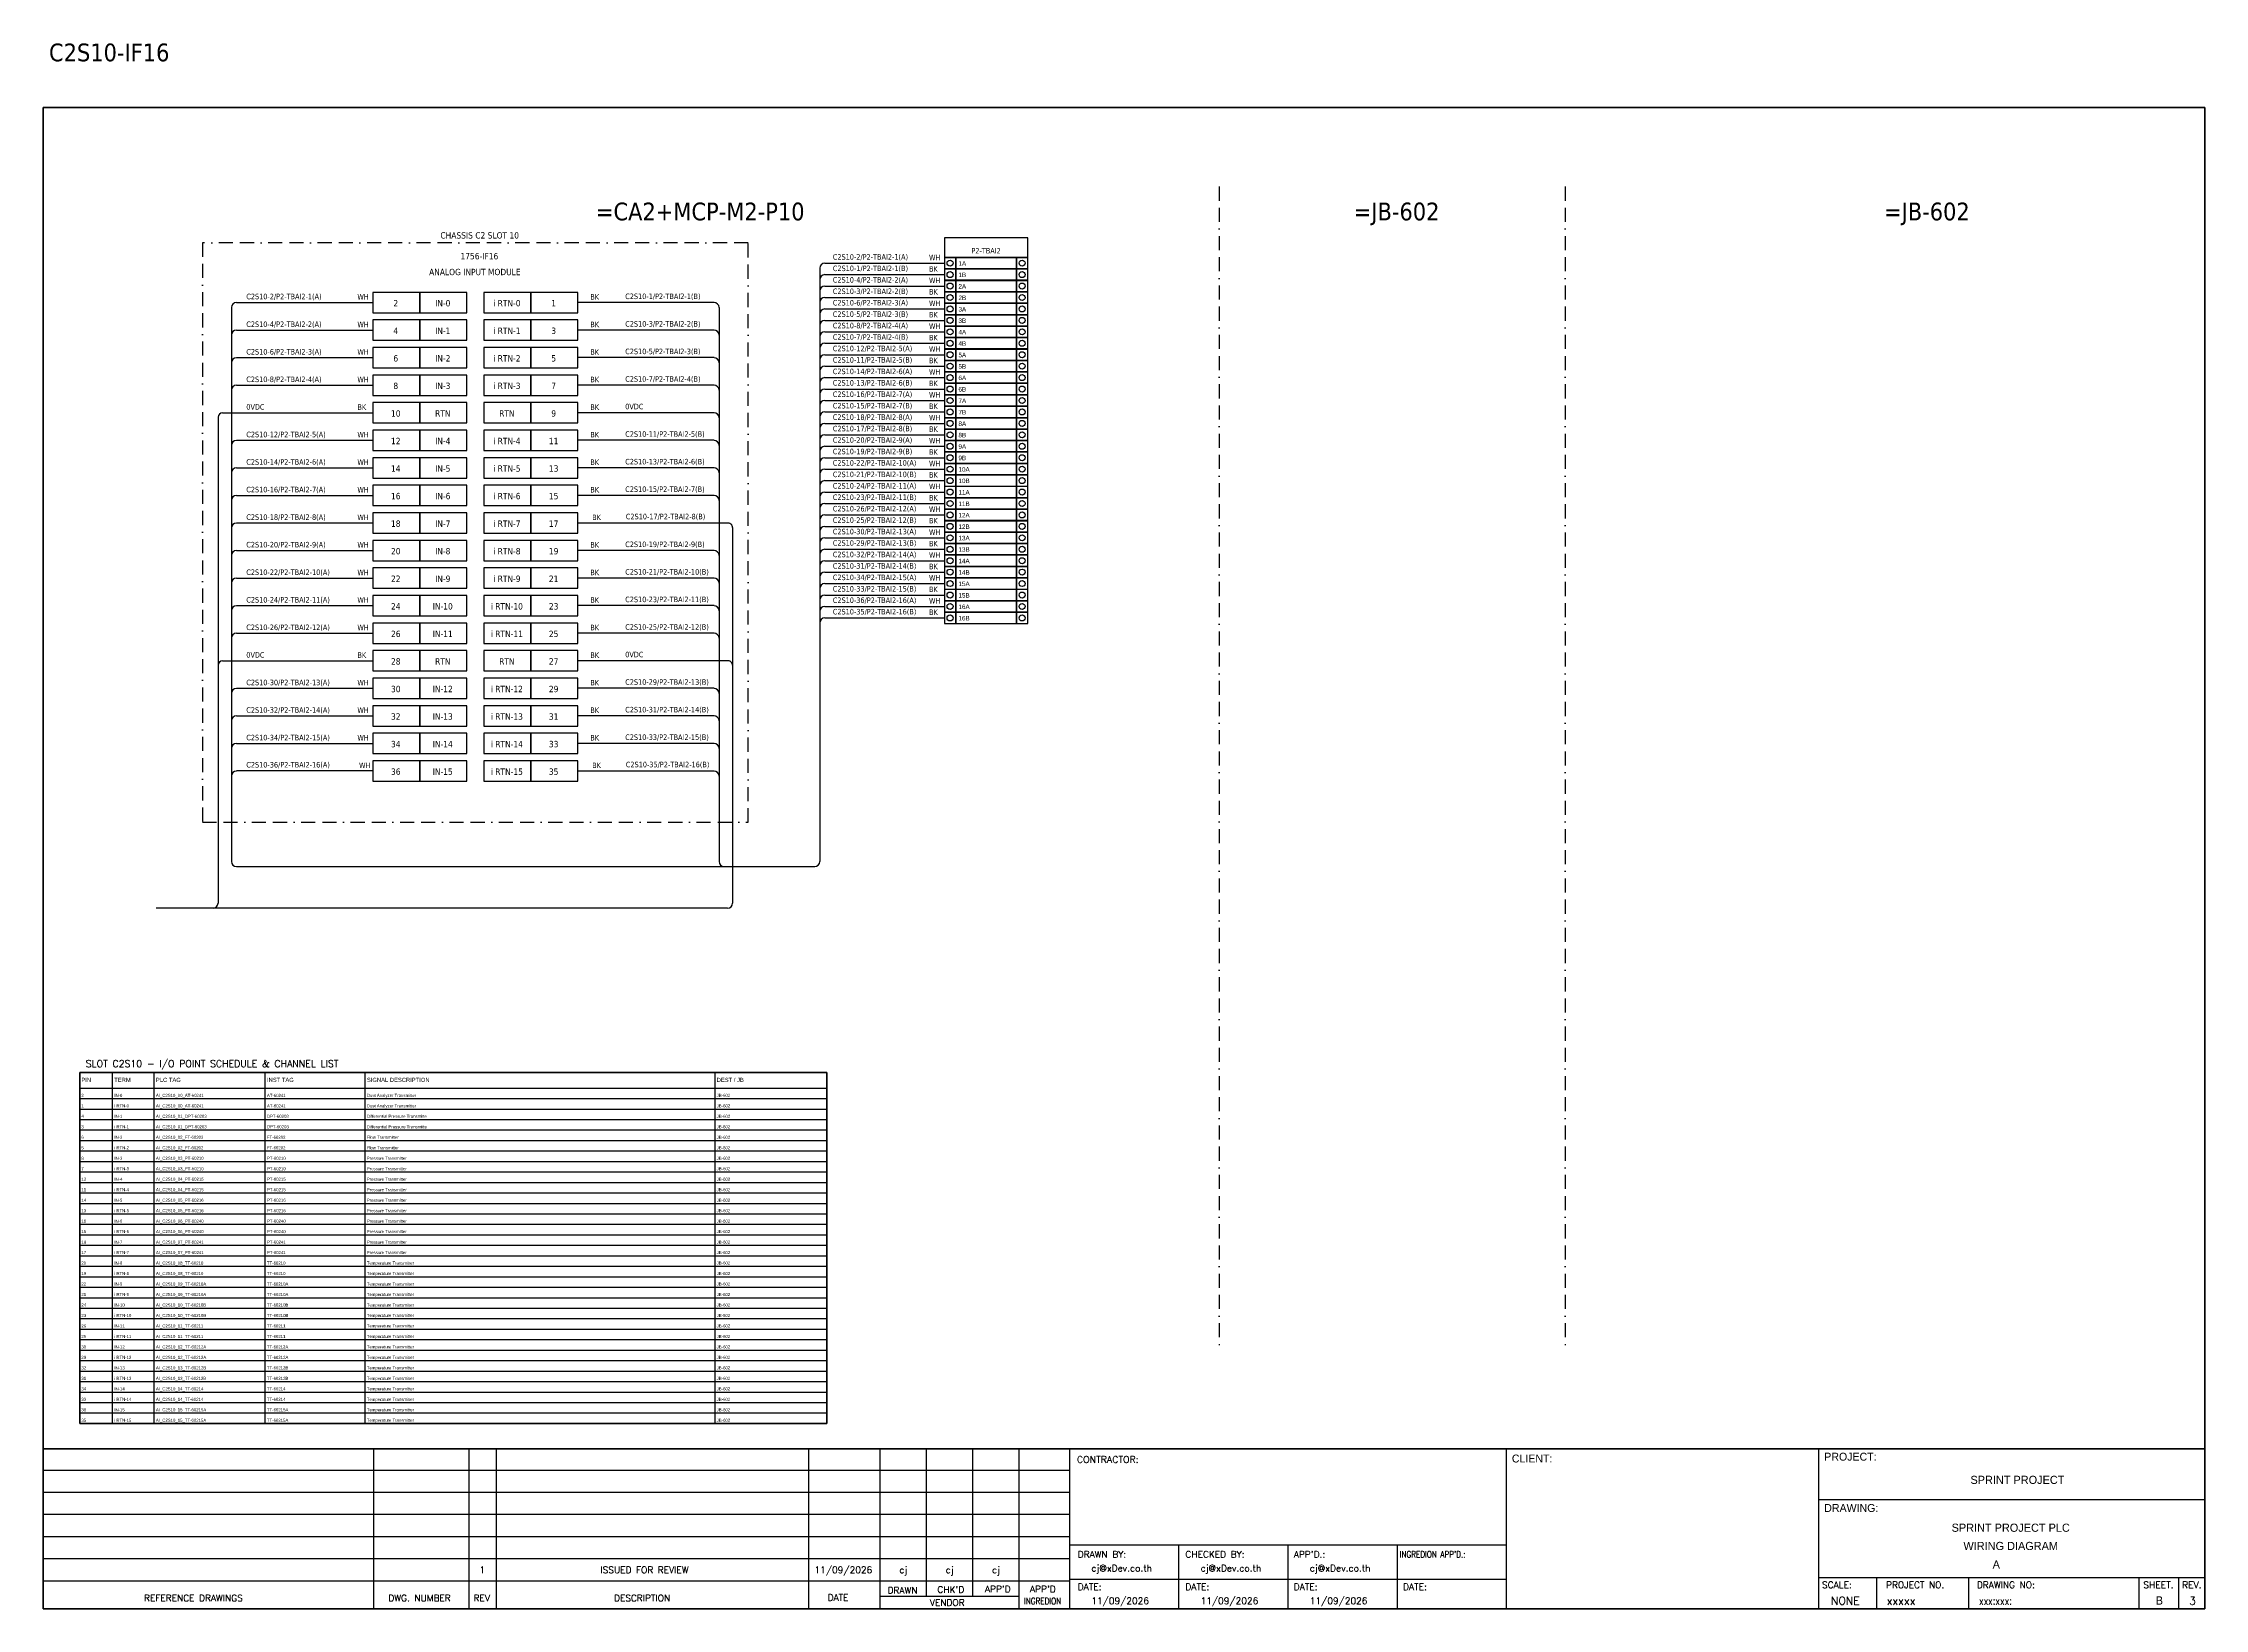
# Model space of a CAD drawing. Header units: millimetres. Extents: x 0 to 54213, y -3004 to 2820.
# Drawn here: x 41933 to 45826, y -3004 to -184 of the extents above; entities that cross this region are included whole.
import ezdxf
from ezdxf.enums import TextEntityAlignment as Align

# ---------------------------------------------------------------- set-up
doc = ezdxf.new("R2010")
doc.units = ezdxf.units.MM
doc.linetypes.add('BORDERX2', pattern=[88.9, 25.4, -12.7, 25.4, -12.7, 0, -12.7])
for name, color, linetype in [('GT_1', 9, 'Continuous'), ('HELPPOINT', 7, 'Continuous'), ('MEMBER', 7, 'Continuous'), ('x01001-FrameArea', 2, 'BORDERX2')]:
    doc.layers.add(name, color=color, linetype=linetype)
doc.layers.add('IE-EQUIP', color=253, linetype='Continuous', lineweight=25)
doc.layers.add('IE-WIRE', color=7, linetype='Continuous', lineweight=25)
doc.styles.add('HTX11', font='O8111901')
doc.styles.add('ROMANS', font='romans.shx', dxfattribs={"width": 0.85, "height": 25})
doc.styles.get("Standard").update_dxf_attribs({"font": 'arial.ttf'})
doc.styles.add('Tahoma', font='')
doc.styles.get('Tahoma').set_extended_font_data('Tahoma')

# ---------------------------------------------------------------- blocks, each defined once
blk = doc.blocks.new('xTermSingleLayer9')
at = {"color": 7, "ltscale": 25.4}
for points in [[(0, -537), (537, -537), (537, 0), (0, 0)], [(537, -537), (3378, -537), (3378, 0), (537, 0)], [(3378, -537), (3915, -537), (3915, 0), (3378, 0)]]:
    blk.add_lwpolyline(points, close=True, dxfattribs=at)
for centre in [(268, -268), (3647, -268)]:
    blk.add_circle(centre, 141, dxfattribs=at)
blk.add_attdef('TERMINAL_B', (661, -387), '', height=212)

msp = doc.modelspace()

# ---------------------------------------------------------------- linework, layer by layer
at = {"ltscale": 25.4}
for p, q in [((43340.7, -601.1), (43556.1, -601.1)), ((43141.2, -651.5), (42895.9, -651.5)), ((43340.7, -642.4), (43556.1, -642.4)), ((43340.7, -683.6), (43556.1, -683.6)), ((43141.2, -701.1), (42895.9, -701.1)), ((43340.7, -724.8), (43556.1, -724.8)), ((43141.2, -750.7), (42895.9, -750.7)), ((43340.7, -766), (43556.1, -766)), ((43141.2, -800.4), (42895.9, -800.4)), ((43340.7, -807.3), (43556.1, -807.3)), ((42255.9, -850), (42526.4, -850)), ((43141.2, -850), (42895.9, -850)), ((43340.7, -848.5), (43556.1, -848.5)), ((43340.7, -889.7), (43556.1, -889.7)), ((43141.2, -899.6), (42895.9, -899.6)), ((43340.7, -930.9), (43556.1, -930.9)), ((43141.2, -949.3), (42895.9, -949.3)), ((43340.7, -972.1), (43556.1, -972.1)), ((43141.2, -998.9), (42895.9, -998.9)), ((42895.9, -1048.5), (43166.4, -1048.5)), ((43340.7, -1013.4), (43556.1, -1013.4)), ((43340.7, -1054.6), (43556.1, -1054.6)), ((43141.2, -1098.2), (42895.9, -1098.2)), ((43340.7, -1095.8), (43556.1, -1095.8)), ((43141.2, -1147.8), (42895.9, -1147.8)), ((43340.7, -1137), (43556.1, -1137)), ((43141.2, -1197.4), (42895.9, -1197.4)), ((43340.7, -1178.3), (43556.1, -1178.3)), ((43340.7, -1219.5), (43556.1, -1219.5)), ((43141.2, -1247.1), (42895.9, -1247.1)), ((42255.9, -1296.7), (42526.4, -1296.7)), ((43166.4, -1296.7), (42895.9, -1296.7)), ((43141.2, -1346.3), (42895.9, -1346.3)), ((43141.2, -1396), (42895.9, -1396)), ((43141.2, -1445.6), (42895.9, -1445.6)), ((42895.9, -1495.2), (43141.2, -1495.2))]:
    msp.add_line(p, q, dxfattribs=at)
at = {"color": 7}
for p, q in [((42058, -2670.4), (42058, -2038.3)), ((42133, -2670.4), (42133, -2038.3)), ((42333, -2670.4), (42333, -2038.3)), ((42513, -2670.4), (42513, -2038.3)), ((43143, -2670.4), (43143, -2038.3)), ((41998.7, -2066.3), (43344.5, -2066.3))]:
    msp.add_line(p, q, dxfattribs=at)
at = {"color": 8}
for p, q in [((41998.7, -2085.2), (43344.5, -2085.2)), ((41998.7, -2104.1), (43344.5, -2104.1)), ((41998.7, -2122.9), (43344.5, -2122.9)), ((41998.7, -2141.8), (43344.5, -2141.8)), ((41998.7, -2160.7), (43344.5, -2160.7)), ((41998.7, -2179.6), (43344.5, -2179.6)), ((41998.7, -2198.5), (43344.5, -2198.5)), ((41998.7, -2217.3), (43344.5, -2217.3)), ((41998.7, -2236.2), (43344.5, -2236.2)), ((41998.7, -2255.1), (43344.5, -2255.1)), ((41998.7, -2274), (43344.5, -2274)), ((41998.7, -2292.9), (43344.5, -2292.9)), ((41998.7, -2311.7), (43344.5, -2311.7)), ((41998.7, -2330.6), (43344.5, -2330.6)), ((41998.7, -2349.5), (43344.5, -2349.5)), ((41998.7, -2368.4), (43344.5, -2368.4)), ((41998.7, -2387.2), (43344.5, -2387.2)), ((41998.7, -2406.1), (43344.5, -2406.1)), ((41998.7, -2425), (43344.5, -2425)), ((41998.7, -2443.9), (43344.5, -2443.9)), ((41998.7, -2462.8), (43344.5, -2462.8)), ((41998.7, -2481.6), (43344.5, -2481.6)), ((41998.7, -2500.5), (43344.5, -2500.5)), ((41998.7, -2519.4), (43344.5, -2519.4)), ((41998.7, -2538.3), (43344.5, -2538.3)), ((41998.7, -2557.1), (43344.5, -2557.1)), ((41998.7, -2576), (43344.5, -2576)), ((41998.7, -2594.9), (43344.5, -2594.9)), ((41998.7, -2613.8), (43344.5, -2613.8)), ((41998.7, -2632.7), (43344.5, -2632.7)), ((41998.7, -2651.5), (43344.5, -2651.5))]:
    msp.add_line(p, q, dxfattribs=at)
at = {"color": 4}
for p, q in [((45235.3, -2948.1), (45235.3, -3004.2)), ((45400.6, -2948.1), (45400.6, -3004.2))]:
    msp.add_line(p, q, dxfattribs=at)
at = {"color": 4, "ltscale": 0.5}
for p, q in [((45707.7, -2948.1), (45707.7, -3004.2)), ((45707.7, -2948.1), (45707.7, -3004.2)), ((45778.9, -2948.1), (45778.9, -3004.2)), ((45778.9, -2948.1), (45778.9, -3004.2))]:
    msp.add_line(p, q, dxfattribs=at)
at = {"color": 4, "ltscale": 25.4}
msp.add_lwpolyline([(43556.1, -570.2), (43706.4, -570.2), (43706.4, -535), (43556.1, -535)], close=True, dxfattribs=at)
msp.add_lwpolyline([(41998.7, -2038.3), (43344.5, -2038.3), (43344.5, -2670.4), (41998.7, -2670.4)], close=True)
at = {"color": 7}
msp.add_lwpolyline([(41998.7, -2670.4), (43344.5, -2670.4), (43344.5, -2038.3), (41998.7, -2038.3), (41998.7, -2670.4)], dxfattribs=at)
at = {"ltscale": 25.4}
for centre, radius, start, end in [((43340.7, -610.3), 9.14, 90, 180), ((43141.2, -660.6), 9.17, 0, 90), ((43340.7, -651.5), 9.14, 90, 180), ((43340.7, -692.7), 9.14, 90, 180), ((43141.2, -710.3), 9.17, 0, 90), ((43340.7, -733.9), 9.14, 90, 180), ((43141.2, -759.9), 9.17, 0, 90), ((43340.7, -775.2), 9.14, 90, 180), ((43141.2, -809.5), 9.17, 0, 90), ((43340.7, -816.4), 9.14, 90, 180), ((43141.2, -859.2), 9.17, 0, 90), ((43340.7, -857.6), 9.14, 90, 180), ((43340.7, -898.8), 9.14, 90, 180), ((43141.2, -908.8), 9.17, 0, 90), ((43340.7, -940.1), 9.14, 90, 180), ((43141.2, -958.4), 9.17, 0, 90), ((43340.7, -981.3), 9.14, 90, 180), ((43141.2, -1008.1), 9.17, 0, 90), ((43340.7, -1022.5), 9.14, 90, 180), ((43340.7, -1063.7), 9.14, 90, 180), ((43141.2, -1107.3), 9.17, 0, 90), ((43340.7, -1105), 9.14, 90, 180), ((43141.2, -1157), 9.17, 0, 90), ((43340.7, -1146.2), 9.14, 90, 180), ((43141.2, -1206.6), 9.17, 0, 90), ((43340.7, -1187.4), 9.14, 90, 180), ((43340.7, -1228.6), 9.14, 90, 180), ((43141.2, -1256.2), 9.17, 0, 90), ((43141.2, -1355.5), 9.17, 0, 90), ((43141.2, -1405.1), 9.17, 0, 90), ((43141.2, -1454.8), 9.17, 0, 90), ((43141.2, -1504.4), 9.17, 0, 90)]:
    msp.add_arc(centre, radius, start, end, dxfattribs=at)
at = {"layer": 'GT_1', "color": 4}
for p, q in [((42528.4, -3004.2), (42528.4, -2716.1)), ((42700.3, -3004.2), (42700.3, -2716.1)), ((42749.5, -3004.2), (42749.5, -2716.1)), ((43312.1, -3004.2), (43312.1, -2716.1)), ((43440.4, -3004.2), (43440.4, -2716.1)), ((43524, -2982.4), (43524, -2716.1)), ((43607.5, -2982.4), (43607.5, -2716)), ((43690.8, -3004.2), (43690.8, -2716.1)), ((43781.8, -3004.2), (43781.8, -2716.1)), ((44568.8, -3004.2), (44568.8, -2716.1)), ((45131.1, -3004.2), (45131.1, -2716.1)), ((45131.1, -3004.2), (45131.1, -2716.1)), ((45131.1, -3004.2), (45131.1, -2716.1)), ((43781.8, -2754.9), (41933, -2754.9)), ((43781.8, -2794.7), (41933, -2794.7)), ((43781.8, -2834.6), (41933, -2834.6)), ((43781.8, -2874.6), (41933, -2874.6)), ((43781.8, -2914.5), (41933, -2914.5)), ((44568.8, -2889.9), (43781.8, -2889.9)), ((43978.6, -3004.2), (43978.6, -2889.9)), ((44175.3, -3004.2), (44175.3, -2889.9)), ((44372.1, -3004.2), (44372.1, -2889.9)), ((43781.7, -2954.4), (41933, -2954.4)), ((44568.8, -2951.3), (43781.8, -2951.3)), ((45131.1, -2948.1), (45826.3, -2948.1)), ((43690.8, -2982.4), (43440.4, -2982.4))]:
    msp.add_line(p, q, dxfattribs=at)
at = {"layer": 'HELPPOINT', "color": 4, "lineweight": 35}
for p, q in [((41933, -3004.2), (41933, -300)), ((41933, -300), (45826.3, -300)), ((41933, -3004.2), (41933, -300)), ((41933, -300), (45826.3, -300)), ((45826.3, -300), (45826.3, -3004.2)), ((45826.3, -300), (45826.3, -3004.2)), ((45826.3, -3004.2), (41933, -3004.2)), ((45826.3, -3004.2), (41933, -3004.2))]:
    msp.add_line(p, q, dxfattribs=at)
at = {"layer": 'HELPPOINT', "color": 4}
for p, q in [((45131.1, -2807.6), (45826.3, -2807.6)), ((45131.1, -2807.6), (45826.3, -2807.6)), ((45131.1, -2948.1), (45826.3, -2948.1))]:
    msp.add_line(p, q, dxfattribs=at)
at = {"layer": 'IE-EQUIP', "linetype": 'Continuous', "ltscale": 25.4}
for points in [[(42526.4, -669.8), (42611.1, -669.8), (42611.1, -633.1), (42526.4, -633.1)], [(42611.1, -669.8), (42695.7, -669.8), (42695.7, -633.1), (42611.1, -633.1)], [(42726.6, -669.8), (42811.2, -669.8), (42811.2, -633.1), (42726.6, -633.1)], [(42811.2, -669.8), (42895.9, -669.8), (42895.9, -633.1), (42811.2, -633.1)], [(42526.4, -719.4), (42611.1, -719.4), (42611.1, -682.7), (42526.4, -682.7)], [(42611.1, -719.4), (42695.7, -719.4), (42695.7, -682.7), (42611.1, -682.7)], [(42726.6, -719.4), (42811.2, -719.4), (42811.2, -682.7), (42726.6, -682.7)], [(42811.2, -719.4), (42895.9, -719.4), (42895.9, -682.7), (42811.2, -682.7)], [(42526.4, -769.1), (42611.1, -769.1), (42611.1, -732.4), (42526.4, -732.4)], [(42611.1, -769.1), (42695.7, -769.1), (42695.7, -732.4), (42611.1, -732.4)], [(42726.6, -769.1), (42811.2, -769.1), (42811.2, -732.4), (42726.6, -732.4)], [(42811.2, -769.1), (42895.9, -769.1), (42895.9, -732.4), (42811.2, -732.4)], [(42526.4, -818.7), (42611.1, -818.7), (42611.1, -782), (42526.4, -782)], [(42611.1, -818.7), (42695.7, -818.7), (42695.7, -782), (42611.1, -782)], [(42726.6, -818.7), (42811.2, -818.7), (42811.2, -782), (42726.6, -782)], [(42811.2, -818.7), (42895.9, -818.7), (42895.9, -782), (42811.2, -782)], [(42526.4, -868.3), (42611.1, -868.3), (42611.1, -831.6), (42526.4, -831.6)], [(42611.1, -868.3), (42695.7, -868.3), (42695.7, -831.6), (42611.1, -831.6)], [(42726.6, -868.3), (42811.2, -868.3), (42811.2, -831.6), (42726.6, -831.6)], [(42811.2, -868.3), (42895.9, -868.3), (42895.9, -831.6), (42811.2, -831.6)], [(42526.4, -918), (42611.1, -918), (42611.1, -881.3), (42526.4, -881.3)], [(42611.1, -918), (42695.7, -918), (42695.7, -881.3), (42611.1, -881.3)], [(42726.6, -918), (42811.2, -918), (42811.2, -881.3), (42726.6, -881.3)], [(42811.2, -918), (42895.9, -918), (42895.9, -881.3), (42811.2, -881.3)], [(42526.4, -967.6), (42611.1, -967.6), (42611.1, -930.9), (42526.4, -930.9)], [(42611.1, -967.6), (42695.7, -967.6), (42695.7, -930.9), (42611.1, -930.9)], [(42726.6, -967.6), (42811.2, -967.6), (42811.2, -930.9), (42726.6, -930.9)], [(42811.2, -967.6), (42895.9, -967.6), (42895.9, -930.9), (42811.2, -930.9)], [(42526.4, -1017.2), (42611.1, -1017.2), (42611.1, -980.5), (42526.4, -980.5)], [(42611.1, -1017.2), (42695.7, -1017.2), (42695.7, -980.5), (42611.1, -980.5)], [(42726.6, -1017.2), (42811.2, -1017.2), (42811.2, -980.5), (42726.6, -980.5)], [(42811.2, -1017.2), (42895.9, -1017.2), (42895.9, -980.5), (42811.2, -980.5)], [(42526.4, -1066.9), (42611.1, -1066.9), (42611.1, -1030.2), (42526.4, -1030.2)], [(42611.1, -1066.9), (42695.7, -1066.9), (42695.7, -1030.2), (42611.1, -1030.2)], [(42726.6, -1066.9), (42811.2, -1066.9), (42811.2, -1030.2), (42726.6, -1030.2)], [(42811.2, -1066.9), (42895.9, -1066.9), (42895.9, -1030.2), (42811.2, -1030.2)], [(42526.4, -1116.5), (42611.1, -1116.5), (42611.1, -1079.8), (42526.4, -1079.8)], [(42611.1, -1116.5), (42695.7, -1116.5), (42695.7, -1079.8), (42611.1, -1079.8)], [(42726.6, -1116.5), (42811.2, -1116.5), (42811.2, -1079.8), (42726.6, -1079.8)], [(42811.2, -1116.5), (42895.9, -1116.5), (42895.9, -1079.8), (42811.2, -1079.8)], [(42526.4, -1166.1), (42611.1, -1166.1), (42611.1, -1129.4), (42526.4, -1129.4)], [(42611.1, -1166.1), (42695.7, -1166.1), (42695.7, -1129.4), (42611.1, -1129.4)], [(42726.6, -1166.1), (42811.2, -1166.1), (42811.2, -1129.4), (42726.6, -1129.4)], [(42811.2, -1166.1), (42895.9, -1166.1), (42895.9, -1129.4), (42811.2, -1129.4)], [(42526.4, -1215.8), (42611.1, -1215.8), (42611.1, -1179.1), (42526.4, -1179.1)], [(42611.1, -1215.8), (42695.7, -1215.8), (42695.7, -1179.1), (42611.1, -1179.1)], [(42726.6, -1215.8), (42811.2, -1215.8), (42811.2, -1179.1), (42726.6, -1179.1)], [(42811.2, -1215.8), (42895.9, -1215.8), (42895.9, -1179.1), (42811.2, -1179.1)], [(42526.4, -1265.4), (42611.1, -1265.4), (42611.1, -1228.7), (42526.4, -1228.7)], [(42611.1, -1265.4), (42695.7, -1265.4), (42695.7, -1228.7), (42611.1, -1228.7)], [(42726.6, -1265.4), (42811.2, -1265.4), (42811.2, -1228.7), (42726.6, -1228.7)], [(42811.2, -1265.4), (42895.9, -1265.4), (42895.9, -1228.7), (42811.2, -1228.7)], [(42526.4, -1315), (42611.1, -1315), (42611.1, -1278.3), (42526.4, -1278.3)], [(42611.1, -1315), (42695.7, -1315), (42695.7, -1278.3), (42611.1, -1278.3)], [(42726.6, -1315), (42811.2, -1315), (42811.2, -1278.3), (42726.6, -1278.3)], [(42811.2, -1315), (42895.9, -1315), (42895.9, -1278.3), (42811.2, -1278.3)], [(42526.4, -1364.7), (42611.1, -1364.7), (42611.1, -1328), (42526.4, -1328)], [(42611.1, -1364.7), (42695.7, -1364.7), (42695.7, -1328), (42611.1, -1328)], [(42726.6, -1364.7), (42811.2, -1364.7), (42811.2, -1328), (42726.6, -1328)], [(42811.2, -1364.7), (42895.9, -1364.7), (42895.9, -1328), (42811.2, -1328)], [(42526.4, -1414.3), (42611.1, -1414.3), (42611.1, -1377.6), (42526.4, -1377.6)], [(42611.1, -1414.3), (42695.7, -1414.3), (42695.7, -1377.6), (42611.1, -1377.6)], [(42726.6, -1414.3), (42811.2, -1414.3), (42811.2, -1377.6), (42726.6, -1377.6)], [(42811.2, -1414.3), (42895.9, -1414.3), (42895.9, -1377.6), (42811.2, -1377.6)], [(42526.4, -1463.9), (42611.1, -1463.9), (42611.1, -1427.2), (42526.4, -1427.2)], [(42611.1, -1463.9), (42695.7, -1463.9), (42695.7, -1427.2), (42611.1, -1427.2)], [(42726.6, -1463.9), (42811.2, -1463.9), (42811.2, -1427.2), (42726.6, -1427.2)], [(42811.2, -1463.9), (42895.9, -1463.9), (42895.9, -1427.2), (42811.2, -1427.2)], [(42526.4, -1513.6), (42611.1, -1513.6), (42611.1, -1476.9), (42526.4, -1476.9)], [(42611.1, -1513.6), (42695.7, -1513.6), (42695.7, -1476.9), (42611.1, -1476.9)], [(42726.6, -1513.6), (42811.2, -1513.6), (42811.2, -1476.9), (42726.6, -1476.9)], [(42811.2, -1513.6), (42895.9, -1513.6), (42895.9, -1476.9), (42811.2, -1476.9)]]:
    msp.add_lwpolyline(points, close=True, dxfattribs=at)
at = {"layer": 'IE-WIRE', "color": 4, "ltscale": 25.4}
for p, q in [((43340.7, -580.5), (43556.1, -580.5)), ((43331.6, -589.7), (43331.6, -1658.1)), ((43340.7, -621.7), (43556.1, -621.7)), ((42272, -660.6), (42272, -1658.1)), ((42281.2, -651.5), (42526.4, -651.5)), ((43150.3, -660.6), (43150.3, -1658.1)), ((43340.7, -663), (43556.1, -663)), ((42281.2, -701.1), (42526.4, -701.1)), ((43340.7, -704.2), (43556.1, -704.2)), ((42281.2, -750.7), (42526.4, -750.7)), ((43340.7, -745.4), (43556.1, -745.4)), ((42281.2, -800.4), (42526.4, -800.4)), ((43340.7, -786.6), (43556.1, -786.6)), ((43340.7, -827.9), (43556.1, -827.9)), ((43340.7, -869.1), (43556.1, -869.1)), ((42281.2, -899.6), (42526.4, -899.6)), ((43340.7, -910.3), (43556.1, -910.3)), ((42281.2, -949.3), (42526.4, -949.3)), ((43340.7, -951.5), (43556.1, -951.5)), ((42281.2, -998.9), (42526.4, -998.9)), ((43340.7, -992.8), (43556.1, -992.8)), ((42281.2, -1048.5), (42526.4, -1048.5)), ((43340.7, -1034), (43556.1, -1034)), ((43340.7, -1075.2), (43556.1, -1075.2)), ((42281.2, -1098.2), (42526.4, -1098.2)), ((43340.7, -1116.4), (43556.1, -1116.4)), ((42281.2, -1147.8), (42526.4, -1147.8)), ((43340.7, -1157.7), (43556.1, -1157.7)), ((42281.2, -1197.4), (42526.4, -1197.4)), ((43340.7, -1198.9), (43556.1, -1198.9)), ((42281.2, -1247.1), (42526.4, -1247.1)), ((42281.2, -1346.3), (42526.4, -1346.3)), ((42281.2, -1396), (42526.4, -1396)), ((42281.2, -1445.6), (42526.4, -1445.6)), ((42526.4, -1495.2), (42281.2, -1495.2))]:
    msp.add_line(p, q, dxfattribs=at)
at = {"layer": 'IE-WIRE', "color": 7, "ltscale": 25.4}
for p, q in [((42247.9, -858), (42247.9, -1733.3)), ((43174.4, -1056.5), (43174.4, -1733.3)), ((43165.5, -1742.2), (42136.4, -1742.2))]:
    msp.add_line(p, q, dxfattribs=at)
at = {"layer": 'IE-WIRE', "color": 4}
msp.add_line((42281.1, -1667.2), (43322.5, -1667.2), dxfattribs=at)
at = {"layer": 'IE-WIRE', "color": 4, "ltscale": 25.4}
for centre, radius in [((43340.7, -589.7), 9.14), ((43340.7, -630.9), 9.14), ((42281.2, -660.6), 9.17), ((43340.7, -672.1), 9.14), ((42281.2, -710.3), 9.17), ((43340.7, -713.3), 9.14), ((42281.2, -759.9), 9.17), ((43340.7, -754.6), 9.14), ((42281.2, -809.5), 9.17), ((43340.7, -795.8), 9.14), ((43340.7, -837), 9.14), ((43340.7, -878.2), 9.14), ((42281.2, -908.8), 9.17), ((43340.7, -919.5), 9.14), ((42281.2, -958.4), 9.17), ((43340.7, -960.7), 9.14), ((42281.2, -1008.1), 9.17), ((43340.7, -1001.9), 9.14), ((42281.2, -1057.7), 9.17), ((43340.7, -1043.1), 9.14), ((43340.7, -1084.3), 9.14), ((42281.2, -1107.3), 9.17), ((43340.7, -1125.6), 9.14), ((42281.2, -1157), 9.17), ((43340.7, -1166.8), 9.14), ((42281.2, -1206.6), 9.17), ((43340.7, -1208), 9.14), ((42281.2, -1256.2), 9.17), ((42281.2, -1355.5), 9.17), ((42281.2, -1405.1), 9.17), ((42281.2, -1454.8), 9.17), ((42281.2, -1504.4), 9.17)]:
    msp.add_arc(centre, radius, 90, 180, dxfattribs=at)
at = {"layer": 'IE-WIRE', "ltscale": 25.4}
for centre in [(42255.9, -858), (42255.9, -1304.7)]:
    msp.add_arc(centre, 8, 90, 180, dxfattribs=at)
at = {"layer": 'IE-WIRE', "color": 4}
for centre, start, end in [((42281.1, -1658.1), 180, 270), ((43159.5, -1658.1), 180, 270), ((43322.5, -1658.1), 270, 0)]:
    msp.add_arc(centre, 9.14, start, end, dxfattribs=at)
at = {"layer": 'IE-WIRE', "color": 7, "ltscale": 25.4}
for centre in [(42238.9, -1733.3), (43165.5, -1733.3), (43165.5, -1733.3)]:
    msp.add_arc(centre, 8.96, 270, 0, dxfattribs=at)
at = {"layer": 'MEMBER', "color": 4, "lineweight": 35}
msp.add_line((41933, -2716.1), (45826.3, -2716.1), dxfattribs=at)
msp.add_line((41933, -2716.1), (45826.3, -2716.1), dxfattribs=at)
at = {"layer": 'MEMBER', "color": 4}
for p, q in [((45131.1, -2807.6), (45826.3, -2807.6)), ((45131.1, -2807.6), (45826.3, -2807.6)), ((45131.1, -2948.1), (45826.3, -2948.1)), ((45131.1, -2948.1), (45826.3, -2948.1))]:
    msp.add_line(p, q, dxfattribs=at)
at = {"layer": 'x01001-FrameArea'}
for p, q in [((44051.2, -442.7), (44051.2, -2529.2)), ((44674.3, -442.7), (44674.3, -2529.2))]:
    msp.add_line(p, q, dxfattribs=at)
msp.add_lwpolyline([(42219.7, -1587.6), (43202.7, -1587.6), (43202.7, -543.7), (42219.7, -543.7)], close=True, dxfattribs=at)
at = {"layer": 'x01001-FrameArea', "ltscale": 25.4}
for centre in [(43166.4, -1056.5), (43166.4, -1304.7)]:
    msp.add_arc(centre, 8, 0, 90, dxfattribs=at)

# ---------------------------------------------------------------- block references
at = {"xscale": 0.0384, "yscale": 0.0384, "zscale": 0.0384}
for p, values in [((43556.1, -570.2), {'TERMINAL_B': '1A'}), ((43556.1, -590.8), {'TERMINAL_B': '1B'}), ((43556.1, -611.4), {'TERMINAL_B': '2A'}), ((43556.1, -632.1), {'TERMINAL_B': '2B'}), ((43556.1, -652.7), {'TERMINAL_B': '3A'}), ((43556.1, -673.3), {'TERMINAL_B': '3B'}), ((43556.1, -693.9), {'TERMINAL_B': '4A'}), ((43556.1, -714.5), {'TERMINAL_B': '4B'}), ((43556.1, -735.1), {'TERMINAL_B': '5A'}), ((43556.1, -755.7), {'TERMINAL_B': '5B'}), ((43556.1, -776.3), {'TERMINAL_B': '6A'}), ((43556.1, -796.9), {'TERMINAL_B': '6B'}), ((43556.1, -817.6), {'TERMINAL_B': '7A'}), ((43556.1, -838.2), {'TERMINAL_B': '7B'}), ((43556.1, -858.8), {'TERMINAL_B': '8A'}), ((43556.1, -879.4), {'TERMINAL_B': '8B'}), ((43556.1, -900), {'TERMINAL_B': '9A'}), ((43556.1, -920.6), {'TERMINAL_B': '9B'}), ((43556.1, -941.2), {'TERMINAL_B': '10A'}), ((43556.1, -961.8), {'TERMINAL_B': '10B'}), ((43556.1, -982.5), {'TERMINAL_B': '11A'}), ((43556.1, -1003.1), {'TERMINAL_B': '11B'}), ((43556.1, -1023.7), {'TERMINAL_B': '12A'}), ((43556.1, -1044.3), {'TERMINAL_B': '12B'}), ((43556.1, -1064.9), {'TERMINAL_B': '13A'}), ((43556.1, -1085.5), {'TERMINAL_B': '13B'}), ((43556.1, -1106.1), {'TERMINAL_B': '14A'}), ((43556.1, -1126.7), {'TERMINAL_B': '14B'}), ((43556.1, -1147.3), {'TERMINAL_B': '15A'}), ((43556.1, -1168), {'TERMINAL_B': '15B'}), ((43556.1, -1188.6), {'TERMINAL_B': '16A'}), ((43556.1, -1209.2), {'TERMINAL_B': '16B'})]:
    msp.add_blockref('xTermSingleLayer9', p, dxfattribs=at).add_auto_attribs(values)

# ---------------------------------------------------------------- texts
at = {"color": 2, "style": 'Tahoma'}
msp.add_text('C2S10-IF16', height=32, dxfattribs=at).set_placement((41943.4, -216.9))
for s, height, p in [('=CA2+MCP-M2-P10', 32, (43116.4, -487.4)), ('=JB-602', 32, (44370.7, -487.4)), ('=JB-602', 32, (45325.8, -487.4)), ('CHASSIS C2 SLOT 10', 11.441, (42719.2, -530.4)), ('1756-IF16', 11.44, (42718.6, -567.9)), ('ANALOG INPUT MODULE', 11.441, (42710.4, -596.4)), ('2', 11.4, (42568, -652.6)), ('IN-0', 11.44, (42652.6, -652.6)), ('i RTN-0', 11.44, (42768.1, -652.6)), ('1', 11.4, (42852.4, -652.6)), ('4', 11.4, (42568, -702.2)), ('IN-1', 11.44, (42652.6, -702.2)), ('i RTN-1', 11.44, (42768.1, -702.2)), ('3', 11.4, (42852.4, -702.2)), ('6', 11.4, (42568, -751.9)), ('IN-2', 11.44, (42652.6, -751.9)), ('i RTN-2', 11.44, (42768.1, -751.9)), ('5', 11.4, (42852.4, -751.9)), ('8', 11.4, (42568, -801.5)), ('IN-3', 11.44, (42652.6, -801.5)), ('i RTN-3', 11.44, (42768.1, -801.5)), ('7', 11.4, (42852.4, -801.5)), ('10', 11.44, (42568, -851.1)), ('RTN', 11.44, (42652.6, -851.1)), ('RTN', 11.44, (42768.1, -851.1)), ('9', 11.4, (42852.4, -851.1)), ('12', 11.44, (42568, -900.8)), ('IN-4', 11.44, (42652.6, -900.8)), ('i RTN-4', 11.44, (42768.1, -900.8)), ('11', 11.44, (42852.4, -900.8)), ('14', 11.44, (42568, -950.4)), ('IN-5', 11.44, (42652.6, -950.4)), ('i RTN-5', 11.44, (42768.1, -950.4)), ('13', 11.44, (42852.4, -950.4)), ('16', 11.44, (42568, -1000)), ('IN-6', 11.44, (42652.6, -1000)), ('i RTN-6', 11.44, (42768.1, -1000)), ('15', 11.44, (42852.4, -1000)), ('18', 11.44, (42568, -1049.7)), ('IN-7', 11.44, (42652.6, -1049.7)), ('i RTN-7', 11.44, (42768.1, -1049.7)), ('17', 11.44, (42852.4, -1049.7)), ('20', 11.44, (42568, -1099.3)), ('IN-8', 11.44, (42652.6, -1099.3)), ('i RTN-8', 11.44, (42768.1, -1099.3)), ('19', 11.44, (42852.4, -1099.3)), ('22', 11.44, (42568, -1148.9)), ('IN-9', 11.44, (42652.6, -1148.9)), ('i RTN-9', 11.44, (42768.1, -1148.9)), ('21', 11.44, (42852.4, -1148.9)), ('24', 11.44, (42568, -1198.6)), ('IN-10', 11.44, (42652.6, -1198.6)), ('i RTN-10', 11.44, (42768.1, -1198.6)), ('23', 11.44, (42852.4, -1198.6)), ('26', 11.44, (42568, -1248.2)), ('IN-11', 11.44, (42652.6, -1248.2)), ('i RTN-11', 11.44, (42768.1, -1248.2)), ('25', 11.44, (42852.4, -1248.2)), ('28', 11.44, (42568, -1297.8)), ('RTN', 11.44, (42652.6, -1297.8)), ('RTN', 11.44, (42768.1, -1297.8)), ('27', 11.44, (42852.4, -1297.8)), ('30', 11.44, (42568, -1347.5)), ('IN-12', 11.44, (42652.6, -1347.5)), ('i RTN-12', 11.44, (42768.1, -1347.5)), ('29', 11.44, (42852.4, -1347.5)), ('32', 11.44, (42568, -1397.1)), ('IN-13', 11.44, (42652.6, -1397.1)), ('i RTN-13', 11.44, (42768.1, -1397.1)), ('31', 11.44, (42852.4, -1397.1)), ('34', 11.44, (42568, -1446.7)), ('IN-14', 11.44, (42652.6, -1446.7)), ('i RTN-14', 11.44, (42768.1, -1446.7)), ('33', 11.44, (42852.4, -1446.7)), ('36', 11.44, (42568, -1496.4)), ('IN-15', 11.44, (42652.6, -1496.4)), ('i RTN-15', 11.44, (42768.1, -1496.4)), ('35', 11.44, (42852.4, -1496.4))]:
    msp.add_text(s, height=height, dxfattribs=at).set_placement(p, align=Align.MIDDLE_CENTER)
at = {"color": 4, "style": 'Tahoma'}
for s, height, p in [('C2S10-2/P2-TBAI2-1(A)', 9.949, (43355.2, -574.2)), ('WH', 9.95, (43528.5, -575.3)), ('C2S10-4/P2-TBAI2-2(A)', 9.949, (43355.2, -615.5)), ('WH', 9.95, (43528.5, -616.5)), ('C2S10-2/P2-TBAI2-1(A)', 9.949, (42298.8, -645.5)), ('WH', 9.95, (42498.9, -646.2)), ('C2S10-6/P2-TBAI2-3(A)', 9.949, (43355.2, -656.7)), ('WH', 9.95, (43528.5, -657.7)), ('C2S10-4/P2-TBAI2-2(A)', 9.949, (42298.8, -695.5)), ('WH', 9.95, (42498.9, -695.8)), ('C2S10-8/P2-TBAI2-4(A)', 9.949, (43355.2, -697.9)), ('WH', 9.95, (43528.5, -698.9)), ('C2S10-6/P2-TBAI2-3(A)', 9.949, (42298.8, -745.1)), ('WH', 9.95, (42498.9, -745.5)), ('C2S10-12/P2-TBAI2-5(A)', 9.949, (43355.2, -739.1)), ('WH', 9.95, (43528.5, -740.2)), ('C2S10-14/P2-TBAI2-6(A)', 9.949, (43355.2, -780.4)), ('WH', 9.95, (43528.5, -781.4)), ('C2S10-8/P2-TBAI2-4(A)', 9.949, (42298.8, -794.7)), ('WH', 9.95, (42498.9, -795.1)), ('C2S10-16/P2-TBAI2-7(A)', 9.949, (43355.2, -821.6)), ('WH', 9.95, (43528.5, -822.6)), ('C2S10-18/P2-TBAI2-8(A)', 9.949, (43355.2, -862.8)), ('WH', 9.95, (43528.5, -863.8)), ('C2S10-12/P2-TBAI2-5(A)', 9.949, (42298.8, -894)), ('WH', 9.95, (42498.9, -894.4)), ('C2S10-20/P2-TBAI2-9(A)', 9.949, (43355.2, -904)), ('WH', 9.95, (43528.5, -905.1)), ('C2S10-14/P2-TBAI2-6(A)', 9.949, (42298.8, -943.6)), ('WH', 9.95, (42498.9, -944)), ('C2S10-22/P2-TBAI2-10(A)', 9.949, (43355.2, -945.2)), ('WH', 9.95, (43528.5, -946.3)), ('C2S10-16/P2-TBAI2-7(A)', 9.949, (42298.8, -993.3)), ('WH', 9.95, (42498.9, -993.6)), ('C2S10-24/P2-TBAI2-11(A)', 9.949, (43355.2, -986.5)), ('WH', 9.95, (43528.5, -987.5)), ('C2S10-18/P2-TBAI2-8(A)', 9.949, (42298.8, -1042.9)), ('WH', 9.95, (42498.9, -1043.3)), ('C2S10-26/P2-TBAI2-12(A)', 9.949, (43355.2, -1027.7)), ('WH', 9.95, (43528.5, -1028.7)), ('C2S10-20/P2-TBAI2-9(A)', 9.949, (42298.8, -1092.5)), ('WH', 9.95, (42498.9, -1092.9)), ('C2S10-30/P2-TBAI2-13(A)', 9.949, (43355.2, -1068.9)), ('WH', 9.95, (43528.5, -1070)), ('C2S10-32/P2-TBAI2-14(A)', 9.949, (43355.2, -1110.1)), ('WH', 9.95, (43528.5, -1111.2)), ('C2S10-22/P2-TBAI2-10(A)', 9.949, (42298.8, -1142.2)), ('WH', 9.95, (42498.9, -1142.5)), ('C2S10-34/P2-TBAI2-15(A)', 9.949, (43355.2, -1151.4)), ('WH', 9.95, (43528.5, -1152.4)), ('C2S10-24/P2-TBAI2-11(A)', 9.949, (42298.8, -1191.8)), ('WH', 9.95, (42498.9, -1192.2)), ('C2S10-36/P2-TBAI2-16(A)', 9.949, (43355.2, -1192.6)), ('WH', 9.95, (43528.5, -1193.6)), ('C2S10-26/P2-TBAI2-12(A)', 9.949, (42298.8, -1241.4)), ('WH', 9.95, (42498.9, -1241.8)), ('C2S10-30/P2-TBAI2-13(A)', 9.949, (42298.8, -1340.7)), ('WH', 9.95, (42498.9, -1341.1)), ('C2S10-32/P2-TBAI2-14(A)', 9.949, (42298.8, -1390.3)), ('WH', 9.95, (42498.9, -1390.7)), ('C2S10-34/P2-TBAI2-15(A)', 9.949, (42298.8, -1440)), ('WH', 9.95, (42498.9, -1440.3)), ('C2S10-36/P2-TBAI2-16(A)', 9.949, (42298.8, -1488.9)), ('WH', 9.95, (42501.9, -1490))]:
    msp.add_text(s, height=height, dxfattribs=at).set_placement(p)
msp.add_text('P2-TBAI2', height=9.95, dxfattribs=at).set_placement((43631.3, -558.1), align=Align.MIDDLE_CENTER)
at = {"style": 'Tahoma'}
for s, height, p in [('C2S10-1/P2-TBAI2-1(B)', 9.949, (43355.2, -594.8)), ('BK', 9.95, (43528.5, -595.9)), ('BK', 9.95, (42918.4, -646.2)), ('C2S10-1/P2-TBAI2-1(B)', 9.949, (42981.3, -645.2)), ('C2S10-3/P2-TBAI2-2(B)', 9.949, (43355.2, -636.1)), ('BK', 9.95, (43528.5, -637.1)), ('BK', 9.95, (42918.4, -695.8)), ('C2S10-3/P2-TBAI2-2(B)', 9.949, (42981.3, -694.8)), ('C2S10-5/P2-TBAI2-3(B)', 9.949, (43355.2, -677.3)), ('BK', 9.95, (43528.5, -678.3)), ('BK', 9.95, (42918.4, -745.5)), ('C2S10-5/P2-TBAI2-3(B)', 9.949, (42981.3, -744.4)), ('C2S10-7/P2-TBAI2-4(B)', 9.949, (43355.2, -718.5)), ('BK', 9.95, (43528.5, -719.6)), ('C2S10-11/P2-TBAI2-5(B)', 9.949, (43355.2, -759.7)), ('BK', 9.95, (43528.5, -760.8)), ('BK', 9.95, (42918.4, -795.1)), ('C2S10-7/P2-TBAI2-4(B)', 9.949, (42981.3, -794.1)), ('C2S10-13/P2-TBAI2-6(B)', 9.949, (43355.2, -801)), ('BK', 9.95, (43528.5, -802)), ('0VDC', 9.95, (42298.8, -844.4)), ('BK', 9.95, (42498.9, -844.7)), ('BK', 9.95, (42918.4, -844.7)), ('0VDC', 9.95, (42981.3, -843.7)), ('C2S10-15/P2-TBAI2-7(B)', 9.949, (43355.2, -842.2)), ('BK', 9.95, (43528.5, -843.2)), ('BK', 9.95, (42918.4, -894.4)), ('C2S10-11/P2-TBAI2-5(B)', 9.949, (42981.3, -893.3)), ('C2S10-17/P2-TBAI2-8(B)', 9.949, (43355.2, -883.4)), ('BK', 9.95, (43528.5, -884.4)), ('BK', 9.95, (42918.4, -944)), ('C2S10-13/P2-TBAI2-6(B)', 9.949, (42981.3, -943)), ('C2S10-19/P2-TBAI2-9(B)', 9.949, (43355.2, -924.6)), ('BK', 9.95, (43528.5, -925.7)), ('C2S10-21/P2-TBAI2-10(B)', 9.949, (43355.2, -965.9)), ('BK', 9.95, (43528.5, -966.9)), ('BK', 9.95, (42918.4, -993.6)), ('C2S10-15/P2-TBAI2-7(B)', 9.949, (42981.3, -992.6)), ('C2S10-23/P2-TBAI2-11(B)', 9.949, (43355.2, -1007.1)), ('BK', 9.95, (43528.5, -1008.1)), ('BK', 9.95, (42921.8, -1043.3)), ('C2S10-17/P2-TBAI2-8(B)', 9.949, (42982.4, -1041.8)), ('C2S10-25/P2-TBAI2-12(B)', 9.949, (43355.2, -1048.3)), ('BK', 9.95, (43528.5, -1049.3)), ('BK', 9.95, (42918.4, -1092.9)), ('C2S10-19/P2-TBAI2-9(B)', 9.949, (42981.3, -1091.9)), ('C2S10-29/P2-TBAI2-13(B)', 9.949, (43355.2, -1089.5)), ('BK', 9.95, (43528.5, -1090.6)), ('C2S10-31/P2-TBAI2-14(B)', 9.949, (43355.2, -1130.8)), ('BK', 9.95, (43528.5, -1131.8)), ('BK', 9.95, (42918.4, -1142.5)), ('C2S10-21/P2-TBAI2-10(B)', 9.949, (42981.3, -1141.5)), ('C2S10-33/P2-TBAI2-15(B)', 9.949, (43355.2, -1172)), ('BK', 9.95, (43528.5, -1173)), ('BK', 9.95, (42918.4, -1192.2)), ('C2S10-23/P2-TBAI2-11(B)', 9.949, (42981.3, -1191.1)), ('C2S10-35/P2-TBAI2-16(B)', 9.949, (43355.2, -1213.2)), ('BK', 9.95, (43528.5, -1214.2)), ('BK', 9.95, (42918.4, -1241.8)), ('C2S10-25/P2-TBAI2-12(B)', 9.949, (42981.3, -1240.8)), ('0VDC', 9.95, (42298.8, -1291.1)), ('BK', 9.95, (42498.9, -1291.4)), ('BK', 9.95, (42918.4, -1291.4)), ('0VDC', 9.95, (42981.3, -1290.4)), ('BK', 9.95, (42918.4, -1341.1)), ('C2S10-29/P2-TBAI2-13(B)', 9.949, (42981.3, -1340)), ('BK', 9.95, (42918.4, -1390.7)), ('C2S10-31/P2-TBAI2-14(B)', 9.949, (42981.3, -1389.7)), ('BK', 9.95, (42918.4, -1440.3)), ('C2S10-33/P2-TBAI2-15(B)', 9.949, (42981.3, -1439.3)), ('C2S10-35/P2-TBAI2-16(B)', 9.949, (42982.4, -1488.5)), ('BK', 9.95, (42921.8, -1490))]:
    msp.add_text(s, height=height, dxfattribs=at).set_placement(p)
at = {"color": 3}
for s, p in [('PIN', (42001.7, -2055.3)), ('TERM', (42061, -2055.3)), ('PLC TAG', (42136, -2055.3)), ('INST TAG', (42336, -2055.3)), ('SIGNAL DESCRIPTION', (42516, -2055.3)), ('DEST / JB', (43146, -2055.3))]:
    msp.add_text(s, height=7.5, dxfattribs=at).set_placement(p)
at = {"color": 7}
for s, p in [('2', (42001.7, -2082.2)), ('1', (42001.7, -2101.1)), ('i RTN-0', (42061, -2101.1)), ('IN-0', (42061, -2082.2)), ('AI_C2S10_00_AT-60241', (42136, -2082.2)), ('AI_C2S10_00_AT-60241', (42136, -2101.1)), ('AT-60241', (42336, -2082.2)), ('AT-60241', (42336, -2101.1)), ('Dust Analyzer Transmitter', (42516, -2082.2)), ('Dust Analyzer Transmitter', (42516, -2101.1)), ('JB-602', (43146, -2082.2)), ('JB-602', (43146, -2101.1)), ('4', (42001.7, -2119.9)), ('3', (42001.7, -2138.8)), ('i RTN-1', (42061, -2138.8)), ('IN-1', (42061, -2119.9)), ('AI_C2S10_01_DPT-60203', (42136, -2119.9)), ('AI_C2S10_01_DPT-60203', (42136, -2138.8)), ('DPT-60203', (42336, -2119.9)), ('DPT-60203', (42336, -2138.8)), ('Differential Pressure Transmitte', (42516, -2119.9)), ('Differential Pressure Transmitte', (42516, -2138.8)), ('JB-602', (43146, -2119.9)), ('JB-602', (43146, -2138.8)), ('5', (42001.7, -2176.6)), ('6', (42001.7, -2157.7)), ('i RTN-2', (42061, -2176.6)), ('IN-2', (42061, -2157.7)), ('AI_C2S10_02_FT-60202', (42136, -2157.7)), ('AI_C2S10_02_FT-60202', (42136, -2176.6)), ('FT-60202', (42336, -2157.7)), ('FT-60202', (42336, -2176.6)), ('Flow Transmitter', (42516, -2157.7)), ('Flow Transmitter', (42516, -2176.6)), ('JB-602', (43146, -2157.7)), ('JB-602', (43146, -2176.6)), ('8', (42001.7, -2195.5)), ('7', (42001.7, -2214.3)), ('i RTN-3', (42061, -2214.3)), ('IN-3', (42061, -2195.5)), ('AI_C2S10_03_PT-60210', (42136, -2195.5)), ('AI_C2S10_03_PT-60210', (42136, -2214.3)), ('PT-60210', (42336, -2195.5)), ('PT-60210', (42336, -2214.3)), ('Pressure Transmitter', (42516, -2195.5)), ('Pressure Transmitter', (42516, -2214.3)), ('JB-602', (43146, -2195.5)), ('JB-602', (43146, -2214.3)), ('12', (42001.7, -2233.2)), ('11', (42001.7, -2252.1)), ('i RTN-4', (42061, -2252.1)), ('IN-4', (42061, -2233.2)), ('AI_C2S10_04_PT-60215', (42136, -2233.2)), ('AI_C2S10_04_PT-60215', (42136, -2252.1)), ('PT-60215', (42336, -2233.2)), ('PT-60215', (42336, -2252.1)), ('Pressure Transmitter', (42516, -2233.2)), ('Pressure Transmitter', (42516, -2252.1)), ('JB-602', (43146, -2233.2)), ('JB-602', (43146, -2252.1)), ('14', (42001.7, -2271)), ('13', (42001.7, -2289.9)), ('i RTN-5', (42061, -2289.9)), ('IN-5', (42061, -2271)), ('AI_C2S10_05_PT-60216', (42136, -2271)), ('AI_C2S10_05_PT-60216', (42136, -2289.9)), ('PT-60216', (42336, -2271)), ('PT-60216', (42336, -2289.9)), ('Pressure Transmitter', (42516, -2271)), ('Pressure Transmitter', (42516, -2289.9)), ('JB-602', (43146, -2271)), ('JB-602', (43146, -2289.9)), ('16', (42001.7, -2308.7)), ('15', (42001.7, -2327.6)), ('i RTN-6', (42061, -2327.6)), ('IN-6', (42061, -2308.7)), ('AI_C2S10_06_PT-60240', (42136, -2308.7)), ('AI_C2S10_06_PT-60240', (42136, -2327.6)), ('PT-60240', (42336, -2308.7)), ('PT-60240', (42336, -2327.6)), ('Pressure Transmitter', (42516, -2308.7)), ('Pressure Transmitter', (42516, -2327.6)), ('JB-602', (43146, -2308.7)), ('JB-602', (43146, -2327.6)), ('18', (42001.7, -2346.5)), ('17', (42001.7, -2365.4)), ('i RTN-7', (42061, -2365.4)), ('IN-7', (42061, -2346.5)), ('AI_C2S10_07_PT-60241', (42136, -2346.5)), ('AI_C2S10_07_PT-60241', (42136, -2365.4)), ('PT-60241', (42336, -2346.5)), ('PT-60241', (42336, -2365.4)), ('Pressure Transmitter', (42516, -2346.5)), ('Pressure Transmitter', (42516, -2365.4)), ('JB-602', (43146, -2346.5)), ('JB-602', (43146, -2365.4)), ('20', (42001.7, -2384.2)), ('19', (42001.7, -2403.1)), ('i RTN-8', (42061, -2403.1)), ('IN-8', (42061, -2384.2)), ('AI_C2S10_08_TT-60210', (42136, -2384.2)), ('AI_C2S10_08_TT-60210', (42136, -2403.1)), ('TT-60210', (42336, -2384.2)), ('TT-60210', (42336, -2403.1)), ('Temperature Transmitter', (42516, -2384.2)), ('Temperature Transmitter', (42516, -2403.1)), ('JB-602', (43146, -2384.2)), ('JB-602', (43146, -2403.1)), ('22', (42001.7, -2422)), ('21', (42001.7, -2440.9)), ('i RTN-9', (42061, -2440.9)), ('IN-9', (42061, -2422)), ('AI_C2S10_09_TT-60210A', (42136, -2422)), ('AI_C2S10_09_TT-60210A', (42136, -2440.9)), ('TT-60210A', (42336, -2422)), ('TT-60210A', (42336, -2440.9)), ('Temperature Transmitter', (42516, -2422)), ('Temperature Transmitter', (42516, -2440.9)), ('JB-602', (43146, -2422)), ('JB-602', (43146, -2440.9)), ('24', (42001.7, -2459.8)), ('23', (42001.7, -2478.6)), ('i RTN-10', (42061, -2478.6)), ('IN-10', (42061, -2459.8)), ('AI_C2S10_10_TT-60210B', (42136, -2459.8)), ('AI_C2S10_10_TT-60210B', (42136, -2478.6)), ('TT-60210B', (42336, -2459.8)), ('TT-60210B', (42336, -2478.6)), ('Temperature Transmitter', (42516, -2459.8)), ('Temperature Transmitter', (42516, -2478.6)), ('JB-602', (43146, -2459.8)), ('JB-602', (43146, -2478.6)), ('30', (42001.7, -2535.3)), ('26', (42001.7, -2497.5)), ('25', (42001.7, -2516.4)), ('i RTN-11', (42061, -2516.4)), ('IN-11', (42061, -2497.5)), ('IN-12', (42061, -2535.3)), ('AI_C2S10_11_TT-60211', (42136, -2497.5)), ('AI_C2S10_11_TT-60211', (42136, -2516.4)), ('AI_C2S10_12_TT-60212A', (42136, -2535.3)), ('TT-60211', (42336, -2497.5)), ('TT-60211', (42336, -2516.4)), ('TT-60212A', (42336, -2535.3)), ('Temperature Transmitter', (42516, -2497.5)), ('Temperature Transmitter', (42516, -2516.4)), ('Temperature Transmitter', (42516, -2535.3)), ('JB-602', (43146, -2497.5)), ('JB-602', (43146, -2516.4)), ('JB-602', (43146, -2535.3)), ('32', (42001.7, -2573)), ('29', (42001.7, -2554.1)), ('i RTN-12', (42061, -2554.1)), ('IN-13', (42061, -2573)), ('AI_C2S10_12_TT-60212A', (42136, -2554.1)), ('AI_C2S10_13_TT-60212B', (42136, -2573)), ('TT-60212A', (42336, -2554.1)), ('TT-60212B', (42336, -2573)), ('Temperature Transmitter', (42516, -2554.1)), ('Temperature Transmitter', (42516, -2573)), ('JB-602', (43146, -2554.1)), ('JB-602', (43146, -2573)), ('31', (42001.7, -2591.9)), ('34', (42001.7, -2610.8)), ('i RTN-13', (42061, -2591.9)), ('IN-14', (42061, -2610.8)), ('AI_C2S10_13_TT-60212B', (42136, -2591.9)), ('AI_C2S10_14_TT-60214', (42136, -2610.8)), ('TT-60212B', (42336, -2591.9)), ('TT-60214', (42336, -2610.8)), ('Temperature Transmitter', (42516, -2591.9)), ('Temperature Transmitter', (42516, -2610.8)), ('JB-602', (43146, -2591.9)), ('JB-602', (43146, -2610.8)), ('33', (42001.7, -2629.7)), ('36', (42001.7, -2648.5)), ('i RTN-14', (42061, -2629.7)), ('IN-15', (42061, -2648.5)), ('AI_C2S10_14_TT-60214', (42136, -2629.7)), ('AI_C2S10_15_TT-60215A', (42136, -2648.5)), ('TT-60214', (42336, -2629.7)), ('TT-60215A', (42336, -2648.5)), ('Temperature Transmitter', (42516, -2629.7)), ('Temperature Transmitter', (42516, -2648.5)), ('JB-602', (43146, -2629.7)), ('JB-602', (43146, -2648.5)), ('35', (42001.7, -2667.4)), ('i RTN-15', (42061, -2667.4)), ('AI_C2S10_15_TT-60215A', (42136, -2667.4)), ('TT-60215A', (42336, -2667.4)), ('Temperature Transmitter', (42516, -2667.4)), ('JB-602', (43146, -2667.4))]:
    msp.add_text(s, height=5.5, dxfattribs=at).set_placement(p)
at = {"color": 4, "ltscale": 100, "style": 'HTX11'}
for s, p in [('SPRINT PROJECT', (45488.9, -2772)), ('SPRINT PROJECT PLC', (45476.8, -2858.2)), ('WIRING DIAGRAM', (45476.8, -2891.1))]:
    msp.add_text(s, height=14.693, dxfattribs=at).set_placement(p, align=Align.MIDDLE_CENTER)
at = {"style": 'HTX11'}
for tag, text, height, p in [('A', 'A', 14.8, (45450.8, -2924.4)), ('B', 'CHASSIS C2 SLOT 10', 14.821, (45744.6, -2989.3))]:
    msp.add_attdef(tag, text=text, height=height, dxfattribs=at).set_placement(p, align=Align.MIDDLE_CENTER)
at = {"layer": 'GT_1', "color": 4, "style": 'HTX11'}
for s, p in [('PROJECT:', (45141, -2737.4)), ('CLIENT:', (44578.3, -2740.7)), ('DRAWING:', (45141, -2829.8))]:
    msp.add_text(s, height=14.25, dxfattribs=at).set_placement(p)
at = {"layer": 'MEMBER', "color": 4, "ltscale": 0.8, "style": 'ROMANS'}
for s, height, p in [('SLOT C2S10 - I/O POINT SCHEDULE & CHANNEL LIST', 12.35, (42009.6, -2028.6)), ('CONTRACTOR:', 12.35, (43794.9, -2741.5)), ('DRAWN BY:', 11.88, (43796.4, -2912.1)), ('CHECKED BY:', 11.875, (43990.3, -2912.1)), ("APP'D.:", 11.88, (44185.5, -2912.1)), ('DATE:', 11.88, (43796.4, -2970.6)), ('cj@xDev.co.th', 11.875, (43820.8, -2937)), ('DATE:', 11.88, (43990.3, -2970.6)), ('cj@xDev.co.th', 11.875, (44017.6, -2937)), ('DATE:', 11.88, (44185.5, -2970.6)), ('cj@xDev.co.th', 11.875, (44214.3, -2937)), ('DATE:', 11.88, (44382.3, -2970.6)), ('SCALE:', 11.88, (45137, -2967.2)), ('PROJECT NO.', 11.875, (45252.2, -2967.2)), ('DRAWING NO:', 11.875, (45415.9, -2967.2)), ('SHEET.', 12, (45715.7, -2967.2)), ('REV.', 12, (45785.6, -2967.2)), ('REFERENCE DRAWINGS', 11.875, (42114.4, -2990.8)), ('DWG. NUMBER', 11.875, (42554.6, -2990.8)), ('REV', 11.88, (42708.1, -2990.8)), ('DESCRIPTION', 11.875, (42961, -2990.8)), ('DATE', 11.88, (43345.8, -2990)), ('DRAWN', 11.88, (43453.8, -2976.9)), ('VENDOR', 11.88, (43529.9, -2999.1)), ("CHK'D", 11.88, (43543.6, -2975.7)), ("APP'D", 11.88, (43629.2, -2974.6)), ("APP'D", 11.88, (43710.4, -2974.6)), ('11/09/2026', 11.88, (43820.8, -2995.7)), ('11/09/2026', 11.88, (44017.6, -2995.7)), ('11/09/2026', 11.88, (44214.3, -2995.7)), ('NONE', 14.23, (45153, -2996.9)), ('xxxxx', 14.23, (45253.4, -2996.9))]:
    msp.add_text(s, height=height, dxfattribs=at).set_placement(p)
at = {"layer": 'MEMBER', "color": 4, "ltscale": 0.8, "style": 'ROMANS', "width": 0.8}
for s, height, p in [("INGREDION APP'D.:", 11.875, (44376.3, -2912.1)), ('INGREDION', 11.88, (43699.6, -2996.2)), ('xxx:xxx:', 14.23, (45419.6, -2996.9))]:
    msp.add_text(s, height=height, dxfattribs=at).set_placement(p)
at = {"layer": 'MEMBER', "color": 4, "ltscale": 0.8, "style": 'ROMANS'}
for s, height, p in [('1', 11.9, (42723.9, -2934.3)), ('ISSUED FOR REVIEW', 11.875, (43016, -2934.3)), ('11/09/2026', 11.88, (43374.2, -2934.3)), ('cj', 11.88, (43482.1, -2934.3)), ('cj', 11.88, (43565.7, -2934.3)), ('cj', 11.88, (43649.2, -2934.3))]:
    msp.add_text(s, height=height, dxfattribs=at).set_placement(p, align=Align.MIDDLE_CENTER)
msp.add_text('3', height=14.2, dxfattribs=at).set_placement((45804.2, -2996.9), align=Align.CENTER)

doc.saveas('drawing.dxf')
